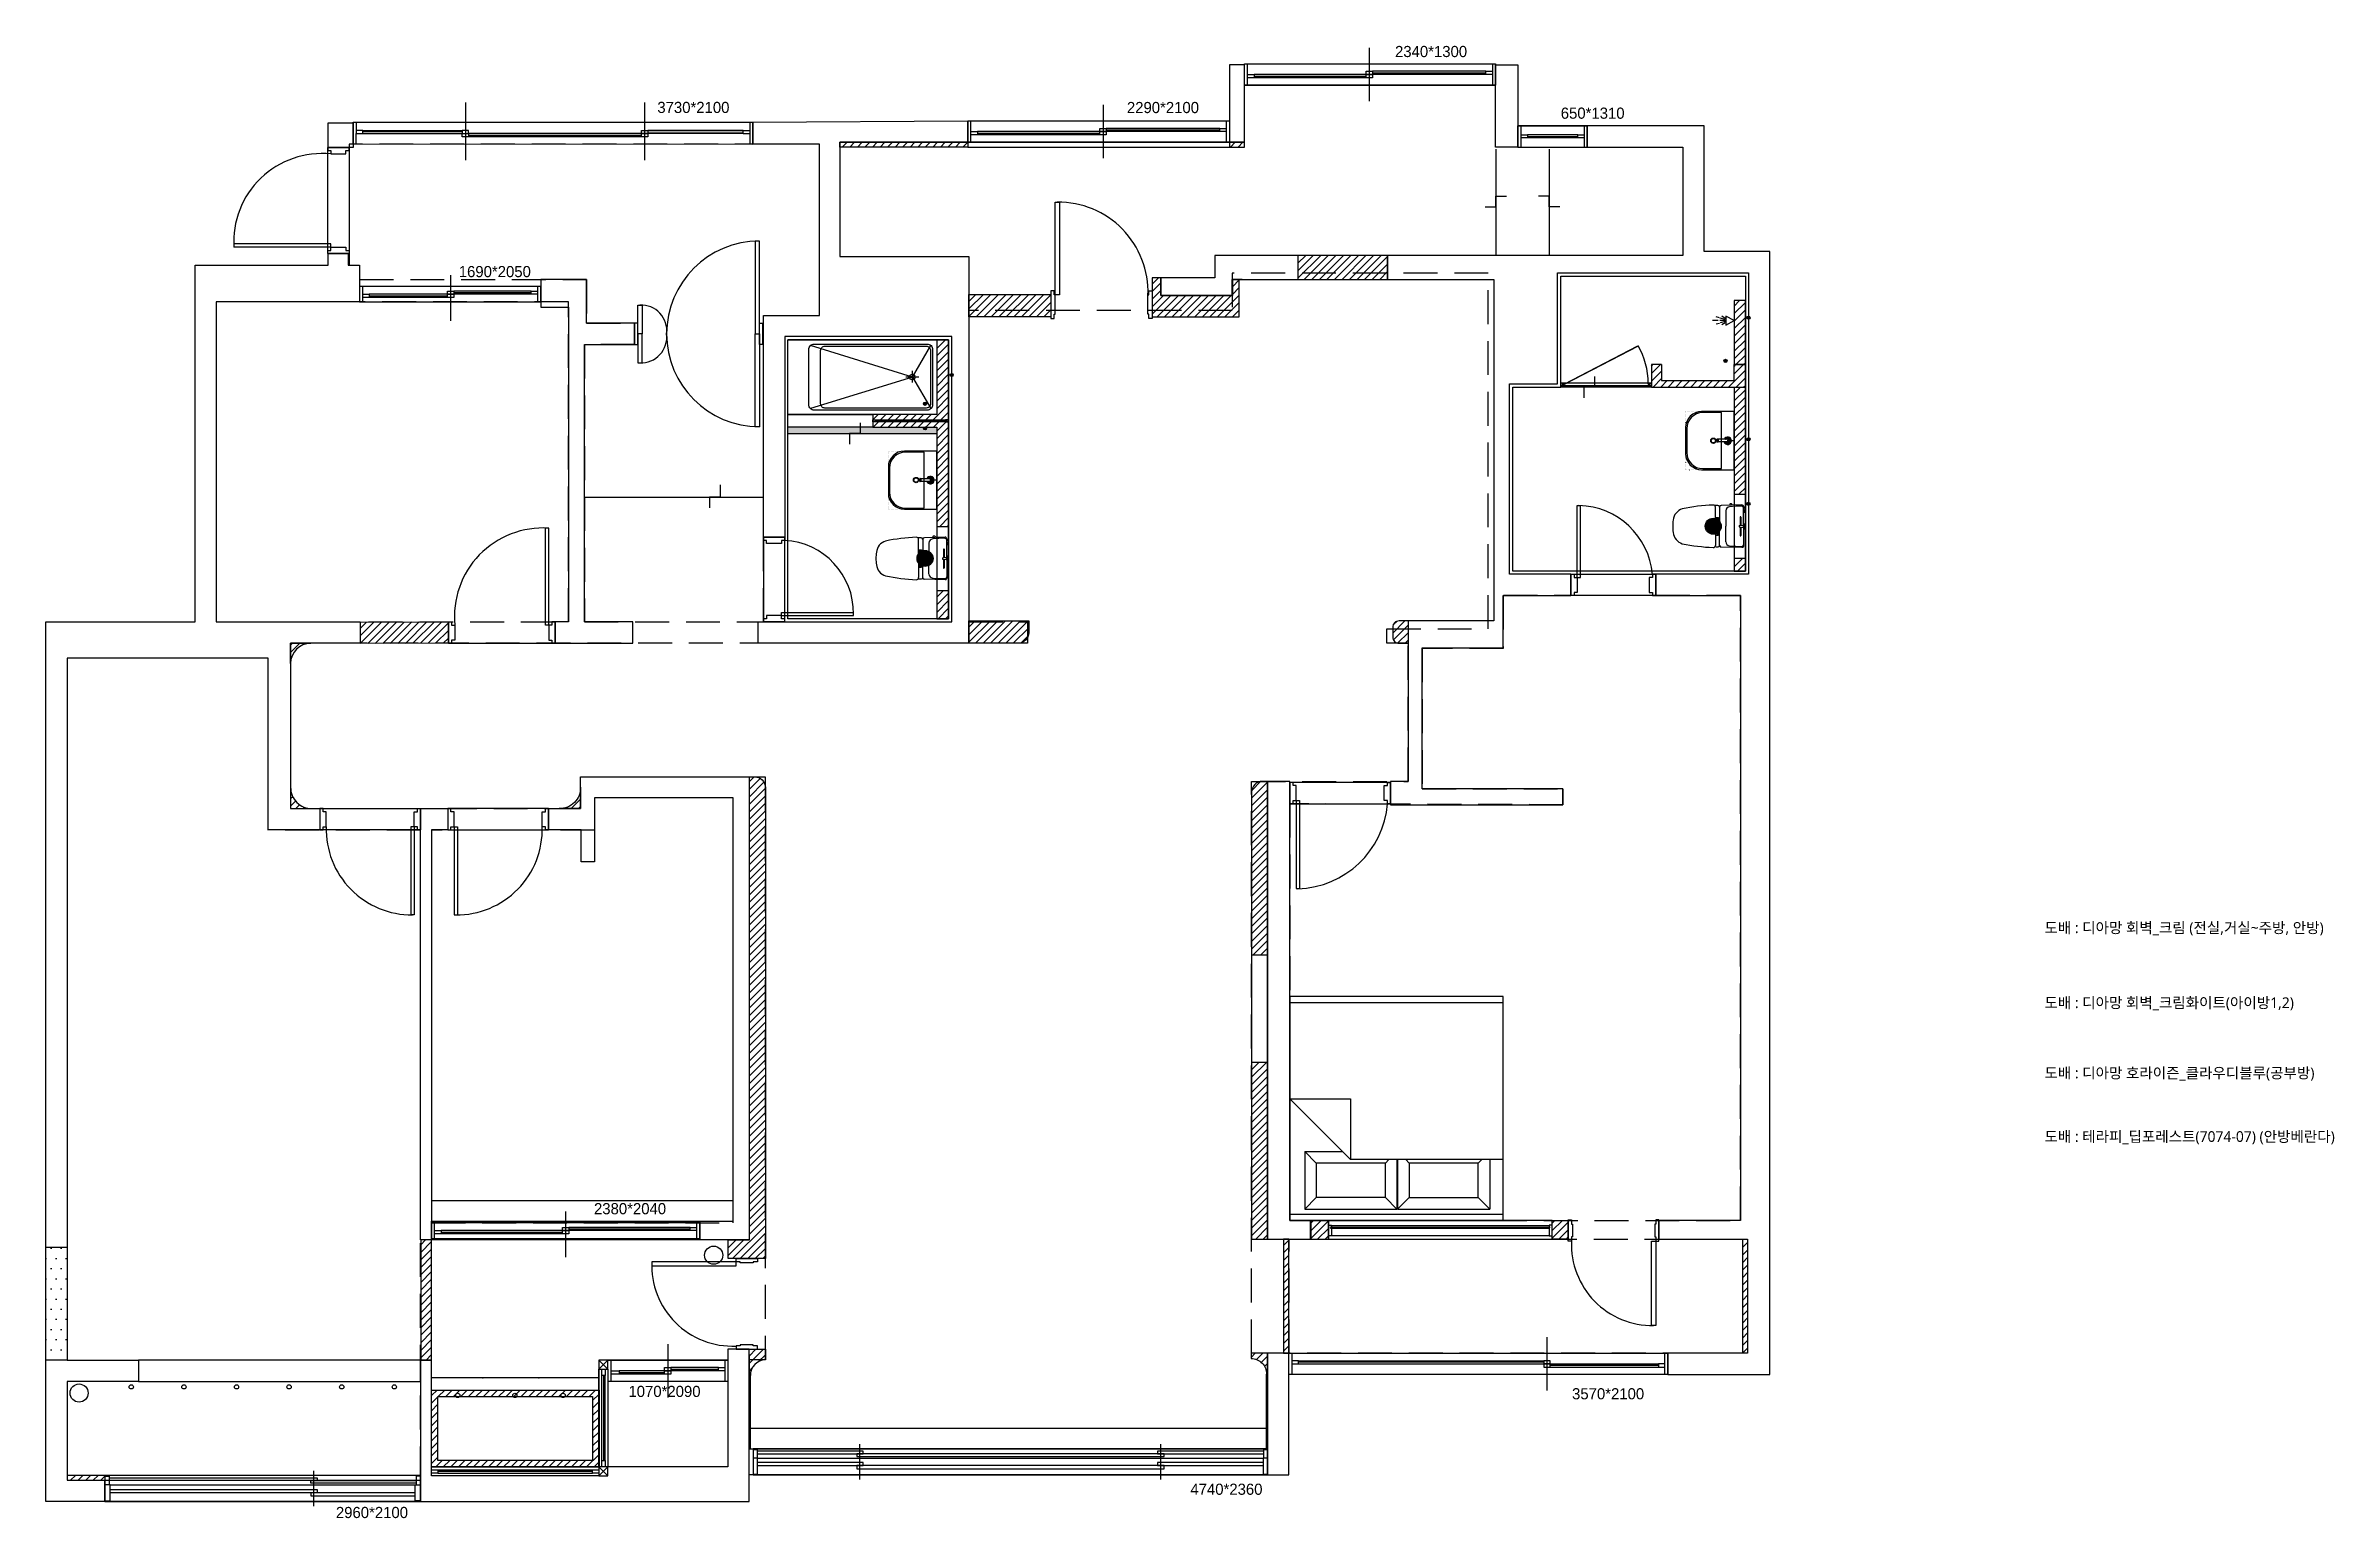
# Model space of a CAD drawing. Header units: millimetres. Extents: x 70151 to 230897, y 35202 to 113211.
# Drawn here: x 105946 to 127404, y 67618 to 81421 of the extents above; entities that cross this region are included whole.
import ezdxf

# ---------------------------------------------------------------- set-up
doc = ezdxf.new("R2010")
doc.units = ezdxf.units.MM
doc.header["$LTSCALE"] = 50
doc.linetypes.add('DOT', pattern=[0.25, 0, -0.25])
doc.linetypes.add('HIDDEN', pattern=[9.525, 6.35, -3.175])
for name, color, linetype in [('03-WAL NEW', 3, 'Continuous'), ('04-WIN', 4, 'Continuous'), ('2-con', 2, 'Continuous'), ('3.기호.계단선', 30, 'Continuous'), ('_LIBR', 4, 'Continuous'), ('BATH', 4, 'Continuous'), ('CO-BATH', 6, 'Continuous'), ('CO-DO-FR', 7, 'Continuous'), ('CO-DOOR', 8, 'Continuous'), ('fin', 5, 'Continuous'), ('HAT', 8, 'Continuous'), ('HL', 6, 'HIDDEN'), ('RC-LIGHT', 7, 'Continuous'), ('도면층2', 2, 'Continuous'), ('도면층4', 4, 'Continuous'), ('도면층5', 5, 'Continuous'), ('틀', 30, 'Continuous')]:
    doc.layers.add(name, color=color, linetype=linetype)
doc.styles.add('코레일둥고', font='malgun.ttf')
doc.styles.add('휴먼엑스포', font='Expo M.ttf')
pattern_1 = [(45, (-1723.9, -994.563), (-35.355339, 35.355339), [])]

msp = doc.modelspace()

# ---------------------------------------------------------------- texts
at = {"layer": '틀', "style": '코레일둥고'}
for s, p in [('도배 : 디아망 회벽_크림 (전실,거실~주방, 안방)', (124687.2, 73103.2)), ('도배 : 디아망 회벽_크림화이트(아이방1,2)', (124687.2, 72400.5)), ('도배 : 디아망 호라이즌_클라우디블루(공부방)', (124687.2, 71741.6)), ('도배 : 테라피_딥포레스트(7074-07) (안방베란다)', (124687.2, 71146))]:
    msp.add_text(s, height=100, dxfattribs=at).set_placement(p)

# ---------------------------------------------------------------- blocks, each defined once
blk = doc.blocks.new('cjvjf')
h = blk.add_hatch()
h.set_pattern_fill('DOTS', color=10, scale=60)
h.set_pattern_definition([(0, (-637, -50), (47.625, 95.25), [0, -95.25])])
h.paths.add_polyline_path([(144236, 65837), (144436, 65837), (144436, 64777), (144236, 64777)])
at = {"layer": '3.기호.계단선'}
h = blk.add_hatch(color=256, dxfattribs=at)
h.dxf.hatch_style = 1
edge = h.paths.add_edge_path()
edge.add_arc((160202, 74549), 15, 0, 360)
h = blk.add_hatch(color=256, dxfattribs=at)
h.dxf.hatch_style = 1
edge = h.paths.add_edge_path()
edge.add_arc((159987, 74144), 15, 0, 360)
h = blk.add_hatch(color=256, dxfattribs=at)
h.dxf.hatch_style = 1
edge = h.paths.add_edge_path()
edge.add_arc((152731, 74012), 15, 0, 360)
h = blk.add_hatch(color=256, dxfattribs=at)
h.dxf.hatch_style = 1
edge = h.paths.add_edge_path()
edge.add_arc((152481, 73742), 15, 0, 360)
h = blk.add_hatch(color=256, dxfattribs=at)
h.dxf.hatch_style = 1
edge = h.paths.add_edge_path()
edge.add_arc((152481, 73512), 15, 0, 360)
h = blk.add_hatch(color=256, dxfattribs=at)
h.dxf.hatch_style = 1
edge = h.paths.add_edge_path()
edge.add_arc((160202, 73409), 15, 0, 360)
h = blk.add_hatch(color=256, dxfattribs=at)
h.dxf.hatch_style = 1
edge = h.paths.add_edge_path()
edge.add_arc((160202, 72804), 15, 0, 360)
h = blk.add_hatch(color=256, dxfattribs=at)
h.dxf.hatch_style = 1
edge = h.paths.add_edge_path()
edge.add_arc((159872, 72594), 75, 0, 360)
h = blk.add_hatch(color=256, dxfattribs=at)
h.dxf.hatch_style = 1
edge = h.paths.add_edge_path()
edge.add_arc((152481, 72292), 75, 0, 360)
at = {"color": 10}
blk.add_lwpolyline([(144236, 65837), (144436, 65837), (144436, 64777), (144236, 64777)], close=True, dxfattribs=at)
for centre in [(150499, 65761), (144549, 64469)]:
    blk.add_circle(centre, 85)
at = {"layer": '04-WIN'}
for points in [[(158691, 76349), (158041, 76349), (158041, 76149), (158691, 76149)], [(150368, 65905), (147853, 65905), (147853, 66079), (150368, 66079)], [(155892, 64842), (159447, 64842), (159447, 64642), (155892, 64642)], [(145106, 64577), (147751, 64577), (147751, 64777), (145106, 64777)], [(155692, 63702), (150833, 63702), (150833, 63947), (155692, 63947)], [(144791, 63652), (147751, 63652), (147751, 63452), (144791, 63452)]]:
    blk.add_lwpolyline(points, close=True, dxfattribs=at)
at = {"layer": '2-con'}
for p, q in [((159787, 76349), (158691, 76349)), ((158691, 76349), (158691, 76149)), ((159787, 75169), (159787, 76349)), ((158691, 76149), (159587, 76149)), ((159587, 76149), (159587, 75132)), ((155977, 75132), (155977, 74907)), ((156817, 75132), (156817, 74907)), ((159587, 75132), (156817, 75132)), ((160402, 75169), (159787, 75169)), ((160402, 64642), (160402, 75169)), ((156817, 74907), (157815, 74907)), ((157815, 74907), (157815, 71707)), ((158412, 73929), (158412, 74969)), ((158412, 74969), (160202, 74969)), ((160202, 74969), (160202, 72144)), ((157962, 72144), (157962, 73929)), ((157962, 73929), (158412, 73929)), ((158537, 72144), (157962, 72144)), ((158537, 71944), (158537, 72144)), ((160202, 72144), (159332, 72144)), ((159332, 72144), (159332, 71944)), ((157902, 71454), (157902, 71944)), ((157902, 71944), (158537, 71944)), ((159332, 71944), (160127, 71944)), ((160127, 71944), (160127, 66087)), ((157815, 71707), (157012, 71707)), ((157012, 71707), (157012, 70202)), ((157142, 70134), (157142, 71454)), ((157142, 71454), (157902, 71454)), ((157012, 70202), (156847, 70202)), ((156847, 70202), (156847, 69984)), ((156847, 69984), (158462, 69984)), ((158462, 70134), (157142, 70134)), ((158462, 69984), (158462, 70134)), ((159362, 66087), (159362, 65912)), ((160127, 66087), (159362, 66087)), ((159362, 65912), (160192, 65912)), ((160192, 65912), (160192, 64842)), ((160192, 64842), (159447, 64842)), ((159447, 64842), (159447, 64642)), ((159447, 64642), (160402, 64642))]:
    blk.add_line(p, q, dxfattribs=at)
for points in [[(155336, 76194), (155476, 76194), (155476, 76920), (155336, 76920)], [(158041, 76149), (157831, 76149), (157831, 76920), (158041, 76920)], [(146886, 76375), (147118, 76375), (147118, 76145), (146886, 76145)], [(155892, 64842), (155692, 64842), (155692, 63702), (155892, 63702)]]:
    blk.add_lwpolyline(points, close=True, dxfattribs=at)
for points in [[(152882, 76194), (151682, 76194), (151682, 75124), (152892, 75124), (152892, 71497), (150915, 71497), (150915, 71697), (152731, 71697), (152731, 74372), (151165, 74372), (151165, 72492), (150965, 72492), (150965, 74570), (151492, 74570), (151492, 76175), (150867, 76175), (150867, 76383), (152882, 76394), (152882, 76194)], [(147186, 71697), (147186, 71497), (146531, 71497), (146531, 69947), (146806, 69947), (146806, 69747), (146321, 69747), (146321, 71357), (144436, 71357), (144436, 64777), (145106, 64777), (145106, 64577), (144436, 64577), (144436, 63652), (144791, 63652), (144791, 63452), (144436, 63452), (144236, 63452), (144236, 71697), (145636, 71697), (145636, 75043), (146886, 75043), (146886, 75150), (147073, 75150), (147073, 75043), (147179, 75043), (147179, 74697), (145834, 74697), (145834, 71697), (147186, 71697)], [(155977, 75132), (155197, 75132), (155197, 74922), (154692, 74922), (154692, 74757), (155362, 74757), (155362, 74907), (155977, 74907)], [(149137, 71697), (149011, 71697), (149011, 71497), (149742, 71497), (149742, 71697), (149287, 71697), (149287, 74297), (149757, 74297), (149757, 74497), (149307, 74497), (149307, 74907), (148877, 74907), (148877, 74647), (149137, 74647), (149137, 71697)], [(150368, 65905), (150368, 66079), (150681, 66079), (150681, 70049), (149381, 70049), (149381, 69449), (149256, 69449), (149256, 69747), (148951, 69747), (148951, 69947), (149251, 69947), (149251, 70245), (150833, 70245), (150833, 65905), (150368, 65905)], [(156097, 65912), (156097, 66087), (155902, 66087), (155902, 70202), (155692, 70202), (155692, 65912), (156097, 65912)], [(147751, 65905), (147751, 69947), (148006, 69947), (148006, 69747), (147853, 69747), (147853, 65905), (147751, 65905)], [(147751, 64777), (147751, 63452), (150833, 63452), (150833, 64880), (150633, 64880), (150633, 64777), (149423, 64777), (149423, 63777), (147853, 63777), (147853, 64777), (147751, 64777)], [(150633, 64777), (150633, 63777), (149423, 63777)]]:
    blk.add_lwpolyline(points, dxfattribs=at)
at = {"layer": '3.기호.계단선'}
for centre, radius in [((160202, 74549), 15), ((159987, 74144), 15), ((152731, 74012), 15), ((152481, 73742), 15), ((152481, 73512), 15), ((160202, 73409), 15), ((160202, 72804), 15), ((159872, 72594), 75), ((152481, 72292), 75)]:
    blk.add_circle(centre, radius, dxfattribs=at)
at = {"layer": '_LIBR'}
for p, q in [((146751, 63409), (146751, 63739)), ((144841, 63609), (147701, 63609))]:
    blk.add_line(p, q, dxfattribs=at)
blk.add_lwpolyline([(144791, 63452), (147751, 63452), (147751, 63697), (144791, 63697)], close=True, dxfattribs=at)
for points in [[(144791, 63689), (144831, 63689), (144831, 63609)], [(144791, 63509), (144791, 63459), (144841, 63459), (144841, 63609), (144791, 63609)], [(144831, 63674), (146781, 63674), (146781, 63649), (144831, 63649)], [(144841, 63564), (146781, 63564), (146781, 63534), (144841, 63534)], [(147711, 63624), (146721, 63624), (146721, 63649), (147711, 63649)], [(147701, 63534), (146721, 63534), (146721, 63504), (147701, 63504)], [(147751, 63509), (147751, 63459), (147701, 63459), (147701, 63609), (147751, 63609)], [(147751, 63689), (147711, 63689), (147711, 63609)]]:
    blk.add_lwpolyline(points, dxfattribs=at)
at = {"layer": '도면층2'}
for p, q in [((155476, 76729), (157831, 76729)), ((152882, 76194), (155336, 76194)), ((159447, 64642), (159447, 64842)), ((144791, 63452), (144791, 63652))]:
    blk.add_line(p, q, dxfattribs=at)
at = {"layer": '도면층4'}
for p, q in [((156646, 77079), (156646, 76579)), ((155476, 76929), (157831, 76929)), ((155476, 76729), (155476, 76929)), ((155506, 76729), (155506, 76929)), ((156676, 76844), (157741, 76844)), ((157801, 76929), (157801, 76729)), ((157831, 76929), (157831, 76729)), ((157831, 76729), (155476, 76729)), ((155566, 76814), (156616, 76814)), ((148171, 76565), (148171, 76025)), ((149851, 76565), (149851, 76025)), ((152882, 76394), (155336, 76394)), ((152882, 76194), (152882, 76394)), ((152912, 76194), (152912, 76394)), ((154151, 76544), (154151, 76044)), ((155306, 76394), (155306, 76194)), ((155336, 76394), (155336, 76194)), ((147118, 76175), (147119, 76383)), ((147119, 76383), (150867, 76383)), ((147148, 76175), (147149, 76383)), ((148141, 76290), (147208, 76290)), ((148201, 76260), (149821, 76260)), ((149881, 76290), (150777, 76289)), ((150837, 76383), (150837, 76174)), ((150867, 76383), (150867, 76174)), ((155336, 76194), (152882, 76194)), ((152972, 76279), (154121, 76279)), ((154181, 76309), (155246, 76309)), ((158041, 76349), (158691, 76349)), ((158041, 76149), (158041, 76349)), ((158071, 76149), (158071, 76349)), ((158131, 76249), (158601, 76249)), ((158661, 76349), (158661, 76149)), ((158691, 76349), (158691, 76149)), ((146880, 75150), (146880, 76145)), ((146880, 76145), (147080, 76145)), ((147080, 76145), (147080, 75150)), ((150867, 76174), (147118, 76175)), ((158041, 76149), (158691, 76149)), ((146910, 75210), (146000, 75210)), ((146910, 75240), (146001, 75240)), ((147080, 75150), (146880, 75150)), ((146880, 75150), (147080, 75150)), ((146910, 75210), (146910, 75240)), ((148032, 74949), (148032, 74519)), ((147209, 74697), (147209, 74842)), ((147269, 74754), (148002, 74754)), ((148062, 74784), (148787, 74784)), ((148847, 74842), (148847, 74697)), ((158597, 72114), (158597, 72789)), ((158597, 72789), (158627, 72789)), ((158627, 72114), (158627, 72789)), ((150965, 72492), (150965, 71697)), ((151165, 72492), (150965, 72492)), ((151165, 71697), (151165, 72492)), ((158537, 71944), (158537, 72144)), ((158537, 72144), (159332, 72144)), ((158537, 72144), (158537, 71944)), ((158597, 72114), (158627, 72114)), ((159332, 72144), (159332, 71944)), ((159332, 71944), (158537, 71944)), ((150965, 71697), (151165, 71697)), ((151165, 71697), (150965, 71697)), ((151135, 71787), (151810, 71787)), ((151135, 71757), (151135, 71787)), ((151135, 71757), (151811, 71757)), ((156847, 70193), (155902, 70193)), ((155902, 70193), (155902, 69993)), ((155902, 69993), (155902, 70193)), ((156847, 69993), (156847, 70193)), ((155902, 69993), (156847, 69993)), ((155962, 70023), (155962, 69197)), ((155962, 70023), (155992, 70023)), ((155992, 70023), (155992, 69198)), ((146806, 69947), (147751, 69947)), ((147751, 69747), (146806, 69747)), ((147661, 69777), (147661, 68952)), ((147691, 69777), (147661, 69777)), ((147691, 69777), (147691, 68952)), ((148951, 69947), (148006, 69947)), ((148006, 69747), (148951, 69747)), ((148066, 69777), (148066, 68952)), ((148066, 69777), (148096, 69777)), ((148096, 69777), (148096, 68952)), ((155962, 69197), (155992, 69197)), ((147691, 68952), (147661, 68952)), ((148066, 68952), (148096, 68952)), ((149111, 66172), (149111, 65742)), ((147883, 65919), (147883, 66064)), ((147943, 65977), (149081, 65977)), ((149141, 66007), (150278, 66007)), ((150338, 66064), (150338, 65919)), ((150068, 64927), (150068, 64427)), ((155922, 64842), (155922, 64642)), ((158312, 64992), (158312, 64492)), ((159417, 64642), (159417, 64842)), ((159447, 64842), (159447, 64642)), ((159447, 64642), (159447, 64842)), ((149508, 64777), (149423, 64692)), ((149423, 64777), (149508, 64692)), ((149466, 64632), (149466, 63837)), ((149508, 64777), (150633, 64777)), ((149538, 64577), (149538, 64777)), ((149613, 64662), (150038, 64662)), ((150098, 64692), (150543, 64692)), ((150603, 64777), (150603, 64577)), ((150633, 64777), (150633, 64577)), ((158282, 64757), (155982, 64757)), ((159357, 64727), (158342, 64727)), ((150633, 64577), (149508, 64577)), ((151871, 63659), (151871, 63989)), ((154692, 63659), (154692, 63989)), ((154692, 63659), (154692, 63989)), ((149363, 63734), (147913, 63734)), ((149508, 63777), (149423, 63692)), ((149423, 63777), (149508, 63692)), ((150911, 63859), (155652, 63859))]:
    blk.add_line(p, q, dxfattribs=at)
for points in [[(155506, 76799), (155506, 76829), (155566, 76829), (155566, 76799)], [(156616, 76829), (156616, 76859), (156676, 76859), (156676, 76829)], [(156616, 76799), (156616, 76829), (156676, 76829), (156676, 76799)], [(157741, 76829), (157741, 76859), (157801, 76859), (157801, 76829)], [(147208, 76275), (147208, 76305), (147148, 76305), (147148, 76275)], [(148201, 76275), (148201, 76305), (148141, 76305), (148141, 76275)], [(148141, 76245), (148141, 76275), (148201, 76275), (148201, 76245)], [(149821, 76275), (149821, 76305), (149881, 76305), (149881, 76275)], [(149821, 76245), (149821, 76275), (149881, 76275), (149881, 76245)], [(150777, 76274), (150777, 76304), (150837, 76304), (150837, 76274)], [(152912, 76264), (152912, 76294), (152972, 76294), (152972, 76264)], [(154121, 76294), (154121, 76324), (154181, 76324), (154181, 76294)], [(154121, 76264), (154121, 76294), (154181, 76294), (154181, 76264)], [(155246, 76294), (155246, 76324), (155306, 76324), (155306, 76294)], [(158071, 76234), (158071, 76264), (158131, 76264), (158131, 76234)], [(158601, 76234), (158601, 76264), (158661, 76264), (158661, 76234)], [(147179, 74697), (148877, 74697), (148877, 74842), (147179, 74842)], [(147209, 74739), (147209, 74769), (147269, 74769), (147269, 74739)], [(148002, 74769), (148002, 74799), (148062, 74799), (148062, 74769)], [(148002, 74739), (148002, 74769), (148062, 74769), (148062, 74739)], [(148787, 74769), (148787, 74799), (148847, 74799), (148847, 74769)], [(147853, 65919), (150368, 65919), (150368, 66064), (147853, 66064)], [(147883, 65962), (147883, 65992), (147943, 65992), (147943, 65962)], [(149081, 65992), (149081, 66022), (149141, 66022), (149141, 65992)], [(149081, 65962), (149081, 65992), (149141, 65992), (149141, 65962)], [(150278, 65992), (150278, 66022), (150338, 66022), (150338, 65992)], [(149423, 64692), (149508, 64692), (149508, 64777), (149423, 64777)], [(149423, 64692), (149508, 64692), (149508, 63777), (149423, 63777)], [(149451, 64692), (149481, 64692), (149481, 64632), (149451, 64632)], [(149538, 64647), (149538, 64677), (149613, 64677), (149613, 64647)], [(150038, 64677), (150038, 64707), (150098, 64707), (150098, 64677)], [(150038, 64647), (150038, 64677), (150098, 64677), (150098, 64647)], [(150543, 64677), (150543, 64707), (150603, 64707), (150603, 64677)], [(155982, 64742), (155982, 64772), (155922, 64772), (155922, 64742)], [(158342, 64742), (158342, 64772), (158282, 64772), (158282, 64742)], [(158342, 64712), (158342, 64742), (158282, 64742), (158282, 64712)], [(159417, 64712), (159417, 64742), (159357, 64742), (159357, 64712)], [(150871, 63947), (150871, 63702), (155692, 63702), (155692, 63947)], [(149423, 63777), (149423, 63692), (147853, 63692), (147853, 63777)], [(147913, 63749), (147913, 63719), (147853, 63719), (147853, 63749)], [(149423, 63749), (149423, 63719), (149363, 63719), (149363, 63749)], [(149423, 63692), (149508, 63692), (149508, 63777), (149423, 63777)], [(149451, 63837), (149481, 63837), (149481, 63777), (149451, 63777)], [(151841, 63899), (151841, 63874), (154722, 63874), (154722, 63899)], [(151841, 63789), (151841, 63759), (154722, 63759), (154722, 63789)]]:
    blk.add_lwpolyline(points, close=True, dxfattribs=at)
for points in [[(146880, 76145), (146880, 76115), (146910, 76115), (146910, 76085), (147050, 76085), (147050, 76115), (147080, 76115), (147080, 76145), (146880, 76145)], [(146880, 75150), (146880, 75180), (146910, 75180), (146910, 75210), (147050, 75210), (147050, 75180), (147080, 75180), (147080, 75150), (146880, 75150)], [(151165, 72492), (151165, 72462), (151135, 72462), (151135, 72432), (150995, 72432), (150995, 72462), (150965, 72462), (150965, 72492), (151165, 72492)], [(158537, 72144), (158567, 72144), (158567, 72114), (158597, 72114), (158597, 71974), (158567, 71974), (158567, 71944), (158537, 71944), (158537, 72144)], [(159332, 72144), (159302, 72144), (159302, 72114), (159272, 72114), (159272, 71974), (159302, 71974), (159302, 71944), (159332, 71944), (159332, 72144)], [(151165, 71697), (151165, 71727), (151135, 71727), (151135, 71757), (150995, 71757), (150995, 71727), (150965, 71727), (150965, 71697), (151165, 71697)], [(151135, 71757), (151810, 71757), (151810, 71787)], [(155902, 69993), (155932, 69993), (155932, 70023), (155962, 70023), (155962, 70163), (155932, 70163), (155932, 70193), (155902, 70193), (155902, 69993)], [(156847, 69993), (156817, 69993), (156817, 70023), (156787, 70023), (156787, 70163), (156817, 70163), (156817, 70193), (156847, 70193), (156847, 69993)], [(146806, 69747), (146836, 69747), (146836, 69777), (146866, 69777), (146866, 69917), (146836, 69917), (146836, 69947), (146806, 69947), (146806, 69747)], [(147751, 69747), (147721, 69747), (147721, 69777), (147691, 69777), (147691, 69917), (147721, 69917), (147721, 69947), (147751, 69947), (147751, 69747)], [(148006, 69747), (148036, 69747), (148036, 69777), (148066, 69777), (148066, 69917), (148036, 69917), (148036, 69947), (148006, 69947), (148006, 69747)], [(148951, 69747), (148921, 69747), (148921, 69777), (148891, 69777), (148891, 69917), (148921, 69917), (148921, 69947), (148951, 69947), (148951, 69747)], [(150871, 63939), (150906, 63939), (150906, 63859)], [(150871, 63769), (150871, 63709), (150911, 63709), (150911, 63859), (150871, 63859)], [(150906, 63899), (151901, 63899), (151901, 63924), (150906, 63924)], [(150911, 63789), (151901, 63789), (151901, 63819), (150911, 63819)], [(155657, 63924), (154662, 63924), (154662, 63899), (155657, 63899)], [(155652, 63819), (154662, 63819), (154662, 63789), (155652, 63789)], [(155692, 63859), (155652, 63859), (155652, 63709), (155692, 63709), (155692, 63769)], [(155657, 63859), (155657, 63939), (155692, 63939)]]:
    blk.add_lwpolyline(points, dxfattribs=at)
for centre, radius, start, end in [((158594, 72077), 712, 5.3297, 88.4822), ((151127, 71779), 684, 359.3714, 86.7675), ((155953, 70064), 868, 271.6262, 355.2607), ((147669, 69754), 803, 178.4135, 270.5353), ((148089, 69754), 803, 269.4647, 1.5865)]:
    blk.add_arc(centre, radius, start, end, dxfattribs=at)
at = {"layer": '도면층5'}
for p, q in [((156616, 76829), (155566, 76829)), ((157741, 76859), (156676, 76859)), ((157741, 76829), (156676, 76829)), ((156616, 76799), (155566, 76799)), ((147208, 76305), (148141, 76305)), ((147208, 76275), (148141, 76275)), ((149821, 76275), (148201, 76275)), ((149821, 76245), (148201, 76245)), ((150777, 76304), (149881, 76305)), ((150777, 76274), (149881, 76275)), ((154121, 76294), (152972, 76294)), ((154121, 76264), (152972, 76264)), ((155246, 76324), (154181, 76324)), ((155246, 76294), (154181, 76294)), ((158601, 76264), (158131, 76264)), ((158601, 76234), (158131, 76234)), ((148002, 74769), (147269, 74769)), ((148002, 74739), (147269, 74739)), ((148787, 74799), (148062, 74799)), ((148787, 74769), (148062, 74769)), ((149081, 65992), (147943, 65992)), ((149081, 65962), (147943, 65962)), ((150278, 66022), (149141, 66022)), ((150278, 65992), (149141, 65992)), ((149451, 63837), (149451, 64632)), ((149481, 63837), (149481, 64632)), ((150038, 64677), (149613, 64677)), ((150038, 64647), (149613, 64647)), ((150543, 64707), (150098, 64707)), ((150543, 64677), (150098, 64677)), ((155982, 64772), (158282, 64772)), ((155982, 64742), (158282, 64742)), ((158342, 64742), (159357, 64742)), ((158342, 64712), (159357, 64712)), ((147913, 63749), (149363, 63749)), ((147913, 63719), (149363, 63719))]:
    blk.add_line(p, q, dxfattribs=at)
blk.add_arc((146826, 75261), 827, 84.1878, 183.6006, dxfattribs=at)
at = {"layer": '_LIBR', "style": '휴먼엑스포'}
blk.add_text('2960*2100', height=104.5, dxfattribs=at).set_placement((146957, 63297))
at = {"layer": '도면층4', "style": '휴먼엑스포'}
for s, p in [('2340*1300', (156888, 76992)), ('3730*2100', (149971, 76468)), ('2290*2100', (154374, 76467)), ('650*1310', (158442, 76414)), ('1690*2050', (148109, 74929)), ('2380*2040', (149377, 66145)), ('1070*2090', (149700, 64432)), ('3570*2100', (158548, 64410)), ('4740*2360', (154969, 63515))]:
    blk.add_text(s, height=104.5, dxfattribs=at).set_placement(p)
blk = doc.blocks.new('D-009')
at = {"layer": 'CO-DO-FR'}
for points in [[(100, 200), (100, 0), (130, 0), (130, 40), (130, 40), (130, 160), (130, 160), (130, 200), (100, 200)], [(1300, 200), (1300, 0), (1270, 0), (1270, 40), (1270, 40), (1270, 160), (1270, 160), (1270, 200), (1300, 200)]]:
    blk.add_lwpolyline(points, close=True, dxfattribs=at)
at = {"layer": 'CO-DOOR'}
for points in [[(1230, 970), (1230, 100), (1270, 100), (1270, 970)], [(170, 370), (170, 100), (130, 100), (130, 370)], [(170, -170), (170, 100), (130, 100), (130, -170)], [(1230, -770), (1230, 100), (1270, 100), (1270, -770)]]:
    blk.add_lwpolyline(points, close=True, dxfattribs=at)
for centre, radius, start, end in [((1270, 100), 870, 90, 180), ((160, 129), 242, 353.2235, 92.3713), ((160, 71), 242, 267.6287, 6.7765), ((1270, 100), 870, 180, 270)]:
    blk.add_arc(centre, radius, start, end, dxfattribs=at)
blk = doc.blocks.new('cjscjdeh')
at = {"layer": '03-WAL NEW'}
h = blk.add_hatch(dxfattribs=at)
h.set_pattern_fill('_USER', color=8, scale=50, angle=45, pattern_type=0)
h.set_pattern_definition([(45, (-2549.9, -1044.563), (-35.355339, 35.355339), [])])
h.paths.add_polyline_path([(153235, 78235), (154075, 78235), (154075, 78460), (153235, 78460)])
h = blk.add_hatch(dxfattribs=at)
h.set_pattern_fill('_USER', color=8, scale=50, angle=45, pattern_type=0)
h.set_pattern_definition([(45, (-2327.9, -994.563), (-35.355339, 35.355339), [])])
h.paths.add_polyline_path([(150150, 78095), (150918, 78095), (150918, 77885), (150150, 77885)])
h.paths.add_polyline_path([(152684, 78235), (152620, 78235), (152620, 78085), (151950, 78085), (151950, 78250), (151868, 78250), (151868, 77885), (152684, 77885)])
h = blk.add_hatch(dxfattribs=at)
h.set_pattern_fill('_USER', color=256, scale=50, angle=45, pattern_type=0)
h.set_pattern_definition([(45, (-2294.9, -967.563), (-35.355339, 35.355339), [])])
h.paths.add_polyline_path([(157430, 78037), (157325, 78037), (157325, 77437), (157430, 77437)])
h = blk.add_hatch(dxfattribs=at)
h.set_pattern_fill('_USER', color=256, scale=50, angle=45, pattern_type=0)
h.set_pattern_definition([(45, (-2324.9, -997.563), (-35.355339, 35.355339), [])])
h.paths.add_polyline_path([(157430, 77227), (157430, 77437), (157325, 77437), (157325, 77287), (156645, 77287), (156645, 77437), (156550, 77437), (156550, 77227)])
h = blk.add_hatch(dxfattribs=at)
h.set_pattern_fill('_USER', color=8, scale=50, angle=45, pattern_type=0)
h.set_pattern_definition([(45, (-2324.9, -967.563), (-35.355339, 35.355339), [])])
h.paths.add_polyline_path([(157430, 77227), (157325, 77227), (157325, 76222), (157430, 76222)])
h.paths.add_polyline_path([(157430, 75622), (157325, 75622), (157325, 75502), (157430, 75502)])
at = {"layer": '3.기호.계단선'}
h = blk.add_hatch(dxfattribs=at)
h.set_pattern_fill('_USER', color=8, scale=50, angle=45, pattern_type=0)
h.set_pattern_definition([(45, (-2404.9, -929.563), (-35.355339, 35.355339), [])])
h.paths.add_polyline_path([(157405, 69240), (157450, 69240), (157450, 68170), (157405, 68170)])
h = blk.add_hatch(dxfattribs=at)
h.set_pattern_fill('_USER', color=8, scale=50, angle=45, pattern_type=0)
h.set_pattern_definition([(45, (-2360.9, -1249.563), (-35.355339, 35.355339), [])])
h.paths.add_polyline_path([(142049, 67025), (141694, 67025), (141694, 66980), (142049, 66980)])
at = {"layer": 'HAT'}
h = blk.add_hatch(dxfattribs=at)
h.set_pattern_fill('_USER', color=8, scale=50, angle=45, pattern_type=0)
h.set_pattern_definition([(45, (-2389.9, -967.563), (-35.355339, 35.355339), [])])
h.paths.add_polyline_path([(150140, 79477), (148940, 79477), (148940, 79522), (150140, 79522)])
h = blk.add_hatch(dxfattribs=at)
h.set_pattern_fill('_USER', color=8, scale=50, angle=45, pattern_type=0)
h.set_pattern_definition([(45, (-2285.9, -967.563), (-35.355339, 35.355339), [])])
h.paths.add_polyline_path([(152594, 79477), (152734, 79477), (152734, 79522), (152594, 79522)])
h = blk.add_hatch(dxfattribs=at)
h.set_pattern_fill('_USER', color=8, scale=50, angle=45, pattern_type=0)
h.set_pattern_definition([(45, (-2325.9, -919.563), (-35.355339, 35.355339), [])])
h.paths.add_polyline_path([(149959, 77670), (149849, 77670), (149849, 76970), (149249, 76970), (149249, 76920), (149279, 76920), (149959, 76920)])
h.paths.add_polyline_path([(149959, 76900), (149929, 76900), (149249, 76900), (149249, 76850), (149849, 76850), (149849, 76790), (149849, 75920), (149959, 75920)])
h.paths.add_polyline_path([(149959, 75320), (149849, 75320), (149849, 75055), (149959, 75055)])
h = blk.add_hatch(dxfattribs=at)
h.set_pattern_fill('BOX', color=8)
h.set_pattern_definition([(90, (-2325.898, 17500.437), (-25.4, 2e-15), []), (90, (-2319.548, 17500.437), (-25.4, 2e-15), []), (0, (-2325.898, 17500.437), (0, 25.4), [-6.35, 6.35]), (0, (-2325.898, 17506.787), (0, 25.4), [-6.35, 6.35]), (0, (-2325.898, 17513.137), (0, 25.4), [6.35, -6.35]), (0, (-2325.898, 17519.487), (0, 25.4), [6.35, -6.35]), (90, (-2313.198, 17500.437), (-25.4, 2e-15), [6.35, -6.35]), (90, (-2306.848, 17500.437), (-25.4, 2e-15), [6.35, -6.35])])
h.paths.add_polyline_path([(149849, 76850), (148453, 76850), (148453, 76790), (149849, 76790)])
h = blk.add_hatch(dxfattribs=at)
h.set_pattern_fill('_USER', color=8, scale=50, angle=45, pattern_type=0)
h.set_pattern_definition([(45, (-2385.9, -1024.563), (-35.355339, 35.355339), [])])
h.paths.add_polyline_path([(145269, 74825), (144444, 74824), (144444, 75024), (145269, 75025)])
h = blk.add_hatch(dxfattribs=at)
h.set_pattern_fill('_USER', color=8, scale=50, angle=45, pattern_type=0)
h.set_pattern_definition([(45, (-2414.9, -1024.563), (-35.355339, 35.355339), [])])
edge = h.paths.add_edge_path()
edge.add_line((150710, 75035), (150710, 74925))
edge.add_arc((150609, 74925), 101, 264.7402, 359.8072, ccw=False)
edge.add_line((150600, 74825), (150150, 74825))
edge.add_line((150150, 74825), (150150, 75035))
edge.add_line((150150, 75035), (150710, 75035))
h = blk.add_hatch(dxfattribs=at)
h.set_pattern_fill('_USER', color=8, scale=50, angle=45, pattern_type=0)
h.set_pattern_definition([(45, (-1670.9, -984.563), (-35.355339, 35.355339), [])])
edge = h.paths.add_edge_path()
edge.add_line((154270, 75035), (154172, 75035))
edge.add_arc((154185, 74973), 63.6, 101.9669, 171.1792)
edge.add_line((154123, 74982), (154123, 74885))
edge.add_arc((154183, 74885), 60, 180, 270)
edge.add_line((154183, 74825), (154270, 74825))
edge.add_line((154270, 74825), (154270, 75035))
h = blk.add_hatch(dxfattribs=at)
h.set_pattern_fill('_USER', color=8, scale=50, angle=45, pattern_type=0)
h.set_pattern_definition([(45, (-2385.9, -1024.563), (-35.355339, 35.355339), [])])
h.paths.add_polyline_path([(143789, 74635), (143789, 74825), (143979, 74825, 0.414214)])
h = blk.add_hatch(dxfattribs=at)
h.set_pattern_fill('_USER', color=8, scale=50, angle=45, pattern_type=0)
h.set_pattern_definition([(45, (-4232.02, -1764.79), (-35.355339, 35.355339), [])])
h.paths.add_polyline_path([(143789, 73475), (143789, 73275), (143989, 73275, -0.414214)])
h = blk.add_hatch(dxfattribs=at)
h.set_pattern_fill('_USER', color=8, scale=50, angle=45, pattern_type=0)
h.set_pattern_definition([(45, (-3771.124, -1764.79), (-35.355339, 35.355339), [])])
h.paths.add_polyline_path([(146509, 73475), (146509, 73275), (146309, 73275, 0.414214)])
h = blk.add_hatch(dxfattribs=at)
h.set_pattern_fill('_USER', color=8, scale=50, angle=45, pattern_type=0)
h.set_pattern_definition(pattern_1)
edge = h.paths.add_edge_path()
edge.add_arc((148141, 73473), 100, 0, 90, ccw=False)
edge.add_line((148241, 73473), (148241, 69058))
edge.add_line((148241, 69058), (147891, 69058))
edge.add_line((147891, 69058), (147891, 69233))
edge.add_line((147891, 69233), (148091, 69233))
edge.add_line((148091, 69233), (148091, 73573))
h = blk.add_hatch(dxfattribs=at)
h.set_pattern_fill('_USER', color=8, scale=50, angle=45, pattern_type=0)
h.set_pattern_definition([(45, (-2334.9, 17430.437), (-35.355339, 35.355339), [])])
edge = h.paths.add_edge_path()
edge.add_line((152950, 73530), (152900, 73530))
edge.add_arc((152900, 73430), 100, 90, 180)
edge.add_line((152800, 73430), (152800, 71900))
edge.add_line((152800, 71900), (152950, 71900))
edge.add_line((152950, 71900), (152950, 73530))
h.paths.add_polyline_path([(152950, 70900), (152800, 70900), (152800, 69240), (152950, 69240)])
h = blk.add_hatch(dxfattribs=at)
h.set_pattern_fill('_USER', color=8, scale=50, angle=45, pattern_type=0)
h.set_pattern_definition(pattern_1)
h.paths.add_polyline_path([(155620, 69415), (155770, 69415), (155770, 69240), (155620, 69240)])
h.paths.add_polyline_path([(153520, 69415), (153355, 69415), (153355, 69240), (153520, 69240)])
h = blk.add_hatch(dxfattribs=at)
h.set_pattern_fill('_USER', color=8, scale=50, angle=45, pattern_type=0)
h.set_pattern_definition([(45, (-2155.9, -989.563), (-35.355339, 35.355339), [])])
h.paths.add_polyline_path([(145009, 69233), (145009, 68105), (145111, 68105), (145111, 69233)])
h = blk.add_hatch(dxfattribs=at)
h.set_pattern_fill('_USER', color=8, scale=50, angle=45, pattern_type=0)
h.set_pattern_definition([(45, (-2554.9, -929.563), (-35.355339, 35.355339), [])])
h.paths.add_polyline_path([(153150, 69240), (153100, 69240), (153100, 68170), (153150, 68170)])
h = blk.add_hatch(dxfattribs=at)
h.set_pattern_fill('_USER', color=8, scale=50, angle=45, pattern_type=0)
h.set_pattern_definition([(45, (-4739.694, 17478.437), (-35.355339, 35.355339), [])])
edge = h.paths.add_edge_path()
edge.add_line((148091, 68208), (148241, 68208))
edge.add_line((148241, 68208), (148241, 68108))
edge.add_arc((148246, 67962), 146, 92.0214, 179.9748)
edge.add_line((148100, 67962), (148091, 67962))
edge.add_line((148091, 67962), (148091, 68208))
h = blk.add_hatch(dxfattribs=at)
h.set_pattern_fill('_USER', color=8, scale=50, angle=45, pattern_type=0)
h.set_pattern_definition([(45, (-2339.9, 17490.437), (-35.355339, 35.355339), [])])
edge = h.paths.add_edge_path()
edge.add_line((152950, 68170), (152795, 68170))
edge.add_line((152795, 68170), (152795, 68120))
edge.add_arc((152795, 67974), 146, 0, 90, ccw=False)
edge.add_line((152941, 67974), (152950, 67974))
edge.add_line((152950, 67974), (152950, 68170))
h = blk.add_hatch(dxfattribs=at)
h.set_pattern_fill('_USER', color=8, scale=50, angle=45, pattern_type=0)
h.set_pattern_definition([(45, (-2472.23, -1124.563), (-35.355339, 35.355339), [])])
h.paths.add_polyline_path([(146681, 67825), (145483, 67825), (145483, 67765), (146621, 67765), (146621, 67165), (145483, 67165), (145483, 67105), (146681, 67105)])
h.paths.add_polyline_path([(145483, 67825), (145111, 67825), (145111, 67105), (145483, 67105), (145483, 67165), (145171, 67165), (145171, 67765), (145483, 67765)])
at = {"color": 8}
for p, q in [((155089, 79457), (155089, 78460)), ((155589, 79457), (155589, 78460)), ((156550, 77227), (155700, 77227)), ((148453, 76790), (149849, 76790)), ((157325, 76724), (157260, 76724)), ((146545, 76195), (148223, 76195)), ((149849, 76355), (149784, 76355)), ((155160, 71515), (153160, 71515)), ((153160, 71515), (153160, 69415)), ((155160, 69415), (155160, 71515)), ((155160, 71455), (153160, 71455)), ((155160, 71455), (153160, 71455)), ((153160, 70555), (153729, 70555)), ((153729, 69985), (153160, 70555)), ((153729, 70555), (153729, 69985)), ((153299, 70061), (153299, 69521)), ((153299, 70061), (153653, 70061)), ((153407, 69953), (153299, 70061)), ((155160, 69985), (153729, 69985)), ((153729, 69985), (153729, 69985)), ((154055, 69953), (154087, 69985)), ((154163, 69985), (154163, 69521)), ((154169, 69985), (154169, 69521)), ((154277, 69953), (154245, 69985)), ((154926, 69953), (154958, 69985)), ((155034, 69985), (155034, 69521)), ((153407, 69953), (153407, 69629)), ((154055, 69953), (153407, 69953)), ((154055, 69629), (154055, 69953)), ((154926, 69953), (154277, 69953)), ((154277, 69953), (154277, 69629)), ((154926, 69629), (154926, 69953)), ((153407, 69629), (153299, 69521)), ((154055, 69629), (153407, 69629)), ((154163, 69521), (154055, 69629)), ((154277, 69629), (154169, 69521)), ((154277, 69629), (154926, 69629)), ((155034, 69521), (154926, 69629)), ((153160, 69475), (155160, 69475)), ((153160, 69415), (155160, 69415)), ((153299, 69521), (154163, 69521)), ((154169, 69521), (155034, 69521)), ((146681, 67940), (145111, 67940))]:
    blk.add_line(p, q, dxfattribs=at)
for points in [[(154989, 78915), (155089, 78915), (155089, 79015), (155189, 79015)], [(155689, 78915), (155589, 78915), (155589, 79015), (155489, 79015)], [(156016, 77327), (156016, 77227), (155916, 77227), (155916, 77127)], [(149129, 76890), (149129, 76790), (149029, 76790), (149029, 76690)], [(147817, 76310), (147817, 76195), (147717, 76195), (147717, 76095)]]:
    blk.add_lwpolyline(points, dxfattribs=at)
for centre in [(142295, 67855), (142789, 67855), (143282, 67855), (143775, 67855), (144269, 67855), (144762, 67855), (145357, 67775), (145892, 67775), (146344, 67775)]:
    blk.add_circle(centre, 20, dxfattribs=at)
for p in [(145592, 67940), (146116, 67940)]:
    blk.add_point(p, dxfattribs=at)
at = {"layer": '03-WAL NEW'}
for p, q in [((150140, 79477), (152594, 79477)), ((157175, 77227), (157280, 77227)), ((157325, 76222), (157430, 76222)), ((149849, 75920), (149959, 75920)), ((157325, 75622), (157430, 75622)), ((149849, 75320), (149959, 75320)), ((148091, 73573), (148141, 73573))]:
    blk.add_line(p, q, dxfattribs=at)
for points in [[(150140, 79477), (148940, 79477), (148940, 79522), (150140, 79522)], [(152594, 79477), (152734, 79477), (152734, 79522), (152594, 79522)], [(153235, 78235), (154075, 78235), (154075, 78460), (153235, 78460)], [(150150, 78095), (150918, 78095), (150918, 77885), (150150, 77885)], [(157430, 78037), (157325, 78037), (157325, 77437), (157430, 77437)], [(148453, 76970), (149249, 76970), (149249, 76850), (148453, 76850)], [(145269, 74825), (144444, 74824), (144444, 75024), (145269, 75025)], [(153520, 69415), (153355, 69415), (153355, 69240), (153520, 69240)], [(155620, 69415), (155770, 69415), (155770, 69240), (155620, 69240)], [(153150, 69240), (153100, 69240), (153100, 68170), (153150, 68170)], [(145111, 67825), (146681, 67825), (146681, 67105), (145111, 67105)], [(148100, 67962), (148091, 67962), (148091, 67275), (148100, 67275)], [(152941, 67974), (152950, 67974), (152950, 67267), (152941, 67267)], [(145171, 67765), (146621, 67765), (146621, 67165), (145171, 67165)]]:
    blk.add_lwpolyline(points, close=True, dxfattribs=at)
for points in [[(152713, 78235), (152620, 78235), (152620, 78085), (151950, 78085), (151950, 78250), (151868, 78250), (151868, 77885), (152684, 77885), (152684, 78235)], [(149959, 77670), (149849, 77670), (149849, 76970)], [(149849, 76850), (149849, 75055), (149959, 75055), (149959, 77670)], [(156645, 77437), (156550, 77437), (156550, 77227), (157430, 77227), (157430, 77437), (157325, 77437)], [(156645, 77437), (156645, 77287), (157325, 77287), (157325, 77437)], [(157325, 77227), (157325, 75502), (157430, 75502), (157430, 77227)], [(149849, 76970), (149249, 76970), (149249, 76850), (149849, 76850)], [(143789, 74635), (143789, 74825), (143979, 74825)], [(143789, 73475), (143789, 73275), (143989, 73275)], [(146509, 73475), (146509, 73275), (146309, 73275)], [(152800, 70900), (152950, 70900), (152950, 71900), (152800, 71900)], [(145009, 69233), (145009, 68105), (145111, 68105), (145111, 69233), (145009, 69233)]]:
    blk.add_lwpolyline(points, dxfattribs=at)
for points in [[(150710, 75035), (150710, 74925, -0.414214), (150610, 74825), (150150, 74825), (150150, 75035), (150710, 75035)], [(143789, 73475), (143789, 73475, 0.414214), (143989, 73275), (143989, 73275)], [(146509, 73475), (146509, 73475, -0.414214), (146309, 73275), (146309, 73275)], [(148141, 73573), (148141, 73573, -0.414214), (148241, 73473), (148241, 69058), (147891, 69058), (147891, 69233), (148091, 69233), (148091, 73573)], [(152950, 73530), (152900, 73530, 0.414214), (152800, 73430), (152800, 69240), (152950, 69240), (152950, 73530)], [(148091, 68208), (148241, 68208), (148241, 68108, 0.40379), (148100, 67962), (148091, 67962), (148091, 68158)], [(152950, 68170), (152795, 68170), (152795, 68120, -0.414214), (152941, 67974), (152950, 67974), (152950, 68170)]]:
    blk.add_lwpolyline(points, format="xyb", dxfattribs=at)
blk.add_lwpolyline([(154270, 75035), (154183, 75035, 0.414214), (154123, 74975), (154123, 74885, 0.414214), (154183, 74825), (154270, 74825)], format="xyb", close=True, dxfattribs=at)
blk.add_arc((143979, 74635), 190, 90, 180, dxfattribs=at)
at = {"layer": '04-WIN', "color": 8}
for p, q in [((155585, 69365), (153545, 69365)), ((155590, 69270), (153550, 69270))]:
    blk.add_line(p, q, dxfattribs=at)
blk.add_lwpolyline([(153520, 69240), (155620, 69240), (155620, 69415), (153520, 69415)], close=True, dxfattribs=at)
for points in [[(153520, 69361), (153520, 69370), (153550, 69370), (153550, 69356), (153544, 69354), (153544, 69347), (153550, 69346), (153550, 69270), (153520, 69270), (153520, 69279)], [(153541, 69344), (155588, 69344), (155588, 69348), (153541, 69348), (153541, 69344), (153541, 69348)], [(153545, 69351), (153547, 69350), (153548, 69349), (153548, 69348)], [(153545, 69340), (153547, 69341), (153548, 69342), (153548, 69344)], [(155585, 69351), (155582, 69350), (155581, 69349), (155581, 69348)], [(155585, 69340), (155582, 69341), (155581, 69342), (155581, 69344)], [(155620, 69361), (155620, 69370), (155590, 69370), (155590, 69356), (155595, 69354), (155595, 69347), (155590, 69346), (155590, 69270), (155620, 69270), (155620, 69279)]]:
    blk.add_lwpolyline(points, dxfattribs=at)
at = {"layer": '3.기호.계단선', "color": 8}
for points in [[(157405, 69240), (157450, 69240), (157450, 68170), (157405, 68170)], [(142049, 67025), (141694, 67025), (141694, 66980), (142049, 66980)]]:
    blk.add_lwpolyline(points, close=True, dxfattribs=at)
at = {"layer": 'BATH', "color": 8}
for p, q in [((157176, 77851), (157122, 77851)), ((157186, 77877), (157157, 77885)), ((157186, 77824), (157157, 77816)), ((157243, 77851), (157190, 77851)), ((157241, 77861), (157193, 77873)), ((157241, 77840), (157193, 77828)), ((157240, 77871), (157210, 77890)), ((157240, 77830), (157210, 77811)), ((157325, 77852), (157247, 77892)), ((157247, 77892), (157247, 77808)), ((157247, 77808), (157325, 77852)), ((149959, 77670), (148453, 77670))]:
    blk.add_line(p, q, dxfattribs=at)
for points in [[(157430, 75502), (155250, 75502), (155250, 77227), (155700, 77227), (155700, 78267), (157430, 78267)], [(148453, 77670), (149959, 77670), (149959, 75055), (148453, 75055)]]:
    blk.add_lwpolyline(points, close=True, dxfattribs=at)
at = {"layer": 'CO-BATH', "color": 8}
for p, q in [((149619, 77320), (148663, 77615)), ((149619, 77320), (149794, 77615)), ((149619, 77320), (148663, 77025)), ((149679, 77320), (149559, 77320)), ((149619, 77270), (149619, 77380)), ((149619, 77320), (149794, 77025)), ((149939, 76912), (149269, 76912)), ((149939, 76907), (149269, 76907)), ((156870, 76847), (156870, 76602)), ((156880, 76837), (156880, 76612)), ((157325, 76997), (157020, 76997)), ((157205, 76987), (157030, 76987)), ((157205, 76462), (157205, 76987)), ((157325, 76452), (157325, 76997)), ((149849, 76627), (149544, 76627)), ((149729, 76617), (149554, 76617)), ((149729, 76092), (149729, 76617)), ((149849, 76082), (149849, 76627)), ((157164, 76739), (157164, 76710)), ((157169, 76739), (157164, 76739)), ((157169, 76710), (157164, 76710)), ((157169, 76739), (157169, 76710)), ((157174, 76738), (157169, 76738)), ((157174, 76711), (157169, 76711)), ((157174, 76738), (157174, 76711)), ((157265, 76737), (157174, 76737)), ((157265, 76712), (157174, 76712)), ((149394, 76477), (149394, 76232)), ((149404, 76467), (149404, 76242)), ((157020, 76452), (157325, 76452)), ((157030, 76462), (157205, 76462)), ((149688, 76369), (149688, 76340)), ((149693, 76369), (149688, 76369)), ((149693, 76340), (149688, 76340)), ((149693, 76369), (149693, 76340)), ((149698, 76368), (149693, 76368)), ((149698, 76341), (149693, 76341)), ((149698, 76368), (149698, 76341)), ((149789, 76367), (149698, 76367)), ((149789, 76342), (149698, 76342)), ((149544, 76082), (149849, 76082)), ((149554, 76092), (149729, 76092))]:
    blk.add_line(p, q, dxfattribs=at)
for points in [[(148453, 77670), (149849, 77670), (149849, 76970), (148453, 76970)], [(156426, 77610), (155732, 77250), (155730, 77254), (156423, 77614)], [(156550, 77262), (155700, 77262), (155700, 77242), (156550, 77242)], [(155700, 77242), (155730, 77242), (155730, 77247), (155720, 77247), (155720, 77257), (155730, 77257), (155730, 77262), (155700, 77262)], [(156550, 77242), (156520, 77242), (156520, 77247), (156530, 77247), (156530, 77257), (156520, 77257), (156520, 77262), (156550, 77262)], [(149959, 76920), (149959, 76900), (149249, 76900), (149249, 76920)], [(149249, 76920), (149279, 76920), (149279, 76915), (149269, 76915), (149269, 76905), (149279, 76905), (149279, 76900), (149249, 76900)], [(149959, 76920), (149929, 76920), (149929, 76915), (149939, 76915), (149939, 76905), (149929, 76905), (149929, 76900), (149959, 76900)]]:
    blk.add_lwpolyline(points, close=True, dxfattribs=at)
for points in [[(149809, 77320), (149809, 77060, -0.414214), (149759, 77010), (148699, 77010, -0.414214), (148649, 77060), (148649, 77580, -0.414214), (148699, 77630), (149759, 77630, -0.414214), (149809, 77580), (149809, 77320)], [(149789, 77320), (149789, 77070, -0.414214), (149749, 77030), (148799, 77030, -0.414214), (148759, 77070), (148759, 77570, -0.414214), (148799, 77610), (149749, 77610, -0.414214), (149789, 77570)]]:
    blk.add_lwpolyline(points, format="xyb", close=True, dxfattribs=at)
at = {"layer": 'CO-BATH', "color": 8, "linetype": 'DOT'}
for points in [[(156870, 76997), (156870, 76452), (157325, 76452), (157325, 76997)], [(149394, 76627), (149394, 76082), (149849, 76082), (149849, 76627)]]:
    blk.add_lwpolyline(points, close=True, dxfattribs=at)
at = {"layer": 'CO-BATH', "color": 8}
for centre, radius in [((157130, 76724), 25), ((157130, 76724), 20), ((149654, 76355), 25), ((149654, 76355), 20)]:
    blk.add_circle(centre, radius, dxfattribs=at)
for centre, radius, start, end in [((155812, 77258), 708, 0.2854, 30.2024), ((157020, 76847), 150, 90, 180), ((157030, 76837), 150, 90, 180), ((149544, 76477), 150, 90, 180), ((149554, 76467), 150, 90, 180), ((157030, 76612), 150, 180, 270), ((157265, 76724), 35, 200.9248, 159.0751), ((157265, 76724), 30, 204.6243, 155.3757), ((157265, 76724), 25, 210, 150), ((157265, 76724), 18, 223.9829, 136.017), ((157265, 76724), 12.5, 270, 90), ((157020, 76602), 150, 180, 270), ((149544, 76232), 150, 180, 270), ((149554, 76242), 150, 180, 270), ((149789, 76355), 35, 200.9248, 159.0751), ((149789, 76355), 30, 204.6243, 155.3757), ((149789, 76355), 25, 210, 150), ((149789, 76355), 18, 223.9829, 136.017), ((149789, 76355), 12.5, 270, 90)]:
    blk.add_arc(centre, radius, start, end, dxfattribs=at)
blk.add_ellipse((149619, 77320), major_axis=(-17.7, 17.7), ratio=1, dxfattribs=at)
at = {"layer": 'CO-DO-FR', "color": 8}
for points in [[(150918, 78130), (150918, 77870), (150948, 77870), (150948, 77910), (150958, 77910), (150958, 78090), (150948, 78090), (150948, 78130), (150918, 78130)], [(151868, 78130), (151868, 77870), (151838, 77870), (151838, 77910), (151828, 77910), (151828, 78090), (151838, 78090), (151838, 78130), (151868, 78130)], [(155770, 69220), (155770, 69420), (155800, 69420), (155800, 69380), (155810, 69380), (155810, 69260), (155800, 69260), (155800, 69220), (155770, 69220)], [(156620, 69220), (156620, 69420), (156590, 69420), (156590, 69380), (156580, 69380), (156580, 69260), (156590, 69260), (156590, 69220), (156620, 69220)], [(147966, 69058), (148166, 69058), (148166, 69028), (148126, 69028), (148126, 69018), (148006, 69018), (148006, 69028), (147966, 69028), (147966, 69058)], [(147966, 68208), (148166, 68208), (148166, 68238), (148126, 68238), (148126, 68248), (148006, 68248), (148006, 68238), (147966, 68238), (147966, 68208)]]:
    blk.add_lwpolyline(points, close=True, dxfattribs=at)
at = {"layer": 'CO-DOOR', "color": 8}
for points in [[(150998, 78960), (150998, 78090), (150958, 78090), (150958, 78960)], [(156550, 68430), (156550, 69220), (156590, 69220), (156590, 68430)], [(147176, 68988), (147966, 68988), (147966, 69028), (147176, 69028)]]:
    blk.add_lwpolyline(points, close=True, dxfattribs=at)
for centre, radius, start, end in [((150988, 78119), 841, 357.9859, 90.6817), ((156560, 69190), 761, 177.7776, 270.7533), ((147932, 68994), 757, 177.4598, 272.5402)]:
    blk.add_arc(centre, radius, start, end, dxfattribs=at)
at = {"layer": 'fin', "color": 8}
for p, q in [((157149, 75922), (157149, 76101)), ((157188, 76102), (157188, 75922)), ((157246, 76067), (157246, 75922)), ((157413, 75930), (157413, 76094)), ((157415, 76078), (157415, 76090)), ((157415, 76078), (157415, 76065)), ((149678, 75620), (149678, 75799)), ((149717, 75800), (149717, 75620)), ((149775, 75765), (149775, 75620)), ((149942, 75628), (149942, 75792)), ((149944, 75776), (149944, 75788)), ((149944, 75776), (149944, 75763)), ((157149, 75922), (157149, 75743)), ((157188, 75742), (157188, 75922)), ((157246, 75777), (157246, 75922)), ((157413, 75914), (157413, 75749)), ((149678, 75620), (149678, 75441)), ((149717, 75440), (149717, 75620)), ((149775, 75475), (149775, 75620)), ((149942, 75612), (149942, 75447))]:
    blk.add_line(p, q, dxfattribs=at)
for points in [[(157188, 76102, 0.371724), (157173, 76117, 0.003515), (157142, 76116, 0.320541)], [(157413, 76094), (157413, 76107, 0.421209), (157398, 76122), (157203, 76117, 0.001659)], [(149717, 75800, 0.371724), (149702, 75815, 0.003515), (149671, 75814, 0.320541)], [(149942, 75792), (149942, 75805, 0.421209), (149927, 75820), (149732, 75815, 0.001659)], [(157413, 75749), (157413, 75737, -0.421209), (157398, 75722), (157203, 75727, -0.001659)], [(157188, 75742, -0.371724), (157173, 75727, -0.003515), (157142, 75728, -0.320541)], [(149717, 75440, -0.371724), (149702, 75425, -0.003515), (149671, 75426, -0.320541)], [(149942, 75447), (149942, 75435, -0.421209), (149927, 75420), (149732, 75425, -0.001659)]]:
    blk.add_lwpolyline(points, format="xyb", dxfattribs=at)
for centre, radius, start, end in [((157155, 75922), 406, 171.6993, 180), ((156878, 75966), 126, 108.2964, 173.4241), ((157210, 74276), 1847, 92.5538, 101.5978), ((157129, 76101), 20, 0, 92.3333), ((157203, 76102), 15, 91.3651, 180), ((157286, 76065), 40, 95.9437, 177.5129), ((157385, 75111), 1000, 89.3116, 95.9437), ((157397, 76094), 16, 0, 89.3116), ((157430, 76090), 15, 90, 180), ((157430, 76065), 15, 180, 270), ((149407, 75664), 126, 108.2964, 173.4241), ((149739, 73974), 1847, 92.5538, 101.5978), ((149658, 75799), 20, 0, 92.3333), ((149732, 75800), 15, 91.3651, 180), ((149815, 75763), 40, 95.9437, 177.5129), ((149914, 74809), 1000, 89.3116, 95.9437), ((149926, 75792), 16, 0, 89.3116), ((149959, 75788), 15, 90, 180), ((149959, 75763), 15, 180, 270), ((157155, 75922), 406, 180, 188.3007), ((156878, 75878), 126, 186.5759, 251.7036), ((157210, 77568), 1847, 258.4022, 267.4462), ((157286, 75778), 40, 182.4871, 264.0563), ((157397, 75749), 16, 270.6884, 0), ((149684, 75620), 406, 171.6993, 180), ((149684, 75620), 406, 180, 188.3007), ((149407, 75576), 126, 186.5759, 251.7036), ((157129, 75743), 20, 267.6667, 0), ((157203, 75742), 15, 180, 268.6349), ((157385, 76733), 1000, 264.0563, 270.6884), ((149739, 77266), 1847, 258.4022, 267.4462), ((149658, 75441), 20, 267.6667, 0), ((149732, 75440), 15, 180, 268.6349), ((149815, 75476), 40, 182.4871, 264.0563), ((149914, 76431), 1000, 264.0563, 270.6884), ((149926, 75447), 16, 270.6884, 0)]:
    blk.add_arc(centre, radius, start, end, dxfattribs=at)
at = {"layer": 'HL', "color": 8, "linetype": 'Continuous'}
for p, q in [((157156, 75922), (157156, 75968)), ((157283, 76127), (157283, 76119)), ((157299, 76131), (157287, 76131)), ((157303, 76127), (157303, 76120)), ((157382, 76008), (157382, 75929)), ((157389, 76008), (157389, 75930)), ((149812, 75825), (149812, 75817)), ((149828, 75829), (149816, 75829)), ((149832, 75825), (149832, 75818)), ((157156, 75922), (157156, 75876)), ((157373, 75928), (157408, 75933)), ((157373, 75928), (157373, 75916)), ((157373, 75916), (157408, 75911)), ((157382, 75914), (157382, 75835)), ((157389, 75913), (157389, 75835)), ((157408, 75933), (157415, 75929)), ((157408, 75933), (157408, 75911)), ((157408, 75911), (157415, 75915)), ((157415, 75929), (157420, 75934)), ((157415, 75929), (157415, 75915)), ((157415, 75915), (157420, 75909)), ((157420, 75946), (157430, 75946)), ((157420, 75946), (157420, 75898)), ((157420, 75898), (157430, 75898)), ((149685, 75620), (149685, 75666)), ((149685, 75620), (149685, 75574)), ((149902, 75626), (149937, 75631)), ((149902, 75626), (149902, 75614)), ((149902, 75614), (149937, 75609)), ((149911, 75706), (149911, 75627)), ((149911, 75612), (149911, 75533)), ((149918, 75706), (149918, 75628)), ((149918, 75611), (149918, 75533)), ((149937, 75631), (149944, 75627)), ((149937, 75631), (149937, 75609)), ((149937, 75609), (149944, 75613)), ((149944, 75627), (149949, 75632)), ((149944, 75627), (149944, 75613)), ((149944, 75613), (149949, 75607)), ((149949, 75644), (149959, 75644)), ((149949, 75644), (149949, 75596)), ((149949, 75596), (149959, 75596))]:
    blk.add_line(p, q, dxfattribs=at)
for points in [[(157149, 76004), (157173, 76004, -0.414214), (157177, 76000), (157177, 75984, -0.414214), (157173, 75980), (157157, 75980), (157149, 75980)], [(157157, 75980), (157157, 75970, -0.414214), (157155, 75968), (157149, 75968)], [(157157, 75864), (157157, 75874, 0.414214), (157155, 75876), (157149, 75876)], [(157149, 75839), (157173, 75839, 0.414214), (157177, 75843), (157177, 75860, 0.414214), (157173, 75864), (157157, 75864), (157149, 75864)], [(149678, 75702), (149702, 75702, -0.414214), (149706, 75698), (149706, 75682, -0.414214), (149702, 75678), (149686, 75678), (149678, 75678)], [(149686, 75678), (149686, 75668, -0.414214), (149684, 75666), (149678, 75666)], [(149686, 75562), (149686, 75572, 0.414214), (149684, 75574), (149678, 75574)], [(149678, 75537), (149702, 75537, 0.414214), (149706, 75541), (149706, 75558, 0.414214), (149702, 75562), (149686, 75562), (149678, 75562)]]:
    blk.add_lwpolyline(points, format="xyb", dxfattribs=at)
for centre in [(157163, 75992), (157163, 75852), (149692, 75690), (149692, 75550)]:
    blk.add_circle(centre, 8, dxfattribs=at)
for centre, radius, start, end in [((157287, 76127), 4, 90, 180), ((157299, 76127), 4, 0, 90), ((157385, 76008), 3.5, 0, 180), ((149816, 75825), 4, 90, 180), ((149828, 75825), 4, 0, 90), ((157385, 75835), 3.5, 180, 0), ((149914, 75706), 3.5, 0, 180), ((149914, 75533), 3.5, 180, 0)]:
    blk.add_arc(centre, radius, start, end, dxfattribs=at)
at = {"layer": 'RC-LIGHT', "color": 8}
for p, q in [((147939, 69600), (145111, 69600)), ((152955, 67465), (148100, 67465))]:
    blk.add_line(p, q, dxfattribs=at)
at = {"layer": '도면층4', "color": 8}
for p, q in [((146209, 75905), (146179, 75905)), ((146179, 74995), (146179, 75904)), ((146209, 74995), (146209, 75905)), ((145269, 75025), (145269, 74825)), ((146209, 74995), (146179, 74995)), ((146269, 74825), (146269, 75025)), ((146269, 75025), (146269, 74825)), ((145269, 74825), (146269, 74825))]:
    blk.add_line(p, q, dxfattribs=at)
for points in [[(145269, 75025), (145299, 75025), (145299, 74995), (145329, 74995), (145329, 74855), (145299, 74855), (145299, 74825), (145269, 74825), (145269, 75025)], [(146269, 75025), (146239, 75025), (146239, 74995), (146209, 74995), (146209, 74855), (146239, 74855), (146239, 74825), (146269, 74825), (146269, 75025)]]:
    blk.add_lwpolyline(points, dxfattribs=at)
blk.add_arc((146156, 75075), 831, 86.3562, 185.5291, dxfattribs=at)
blk.add_blockref('cjvjf', (-2743, 3328))
at = {"layer": 'CO-DOOR', "color": 8}
blk.add_blockref('D-009', (146915, 77625), dxfattribs=at)

# ---------------------------------------------------------------- linework, layer by layer
at = {"layer": 'HL'}
for points in [[(108789, 80497.4), (108789, 79365.4), (108888.5, 79365.4), (108888.5, 79229.4), (111016.5, 79229.4), (111016.5, 78819.4), (111466.5, 78819.4), (111466.5, 78619.4), (110996.5, 78619.4), (110996.5, 76019.4), (112674.5, 76019.4), (112674.5, 78892.4), (113201.5, 78892.4), (113201.5, 80497.4), (108789, 80497.4)], [(119471.7, 79289.4), (117071.7, 79289.4), (117071.7, 78939.4), (114601.7, 78939.4), (114601.7, 76019.4), (115151.7, 76019.4), (115151.7, 75819.4), (108240.7, 75819.4), (108240.7, 74269.4), (110960.7, 74269.4), (110960.7, 74567.4), (112692.7, 74567.4), (112692.7, 69102.4), (112542.7, 69102.4), (112542.7, 68269.4), (117401.7, 68269.4), (117401.7, 69164.4), (117251.7, 69164.4), (117251.7, 74524.4), (118721.7, 74524.4), (118721.7, 75819.4), (118521.7, 75819.4), (118521.7, 75954.4), (119471.7, 75954.4), (119471.7, 79289.4)], [(121836.7, 76266.4), (119611.7, 76266.4), (119611.7, 75771.4), (118851.7, 75771.4), (118851.7, 74456.4), (120171.7, 74456.4), (120171.7, 74306.4), (117611.7, 74315.4), (117611.7, 70409.4), (121836.7, 70409.4), (121836.7, 76266.4)], [(108030.7, 75679.4), (106145.7, 75679.4), (106145.7, 69099.4), (106815.7, 69099.4), (106815.7, 68899.4), (106145.7, 68899.4), (106145.7, 67974.4), (109460.7, 67974.4), (109460.7, 74069.4), (108030.7, 74069.4), (108030.7, 75679.4)], [(111090.7, 74371.4), (111090.7, 74069.4), (109562.7, 74069.4), (109562.7, 70386.9), (112390.7, 70386.9), (112390.7, 74371.4), (111090.7, 74371.4)]]:
    msp.add_lwpolyline(points, dxfattribs=at)
for points in [[(107543.7, 76019.4), (110846.7, 76019.4), (110846.7, 79019.4), (107543.7, 79019.4)], [(117604.2, 70234.4), (121901.7, 70234.4), (121901.7, 69164.4), (117604.2, 69164.4)]]:
    msp.add_lwpolyline(points, close=True, dxfattribs=at)
at = {"layer": '틀'}
for points in [[(118556.7, 74306.4), (120171.7, 74306.4), (120171.7, 74456.4), (118851.7, 74456.4), (118851.7, 75776.4), (119611.7, 75776.4), (119611.7, 76266.4), (120246.7, 76266.4)], [(121041.7, 76266.4), (121836.7, 76266.4), (121836.7, 70409.4), (121071.7, 70409.4)], [(117971.7, 70409.4), (117611.7, 70409.4), (117611.7, 74315.4)]]:
    msp.add_lwpolyline(points, dxfattribs=at)

# ---------------------------------------------------------------- block references
msp.add_blockref('cjscjdeh', (-35547.8, 994.6))

msp.set_redraw_order([(e.dxf.handle, doc.entitydb.next_handle()) for e in msp.query("TEXT MTEXT ATTDEF DIMENSION ARC_DIMENSION")])  # texts and dimensions are drawn at this point

doc.saveas('drawing.dxf')
